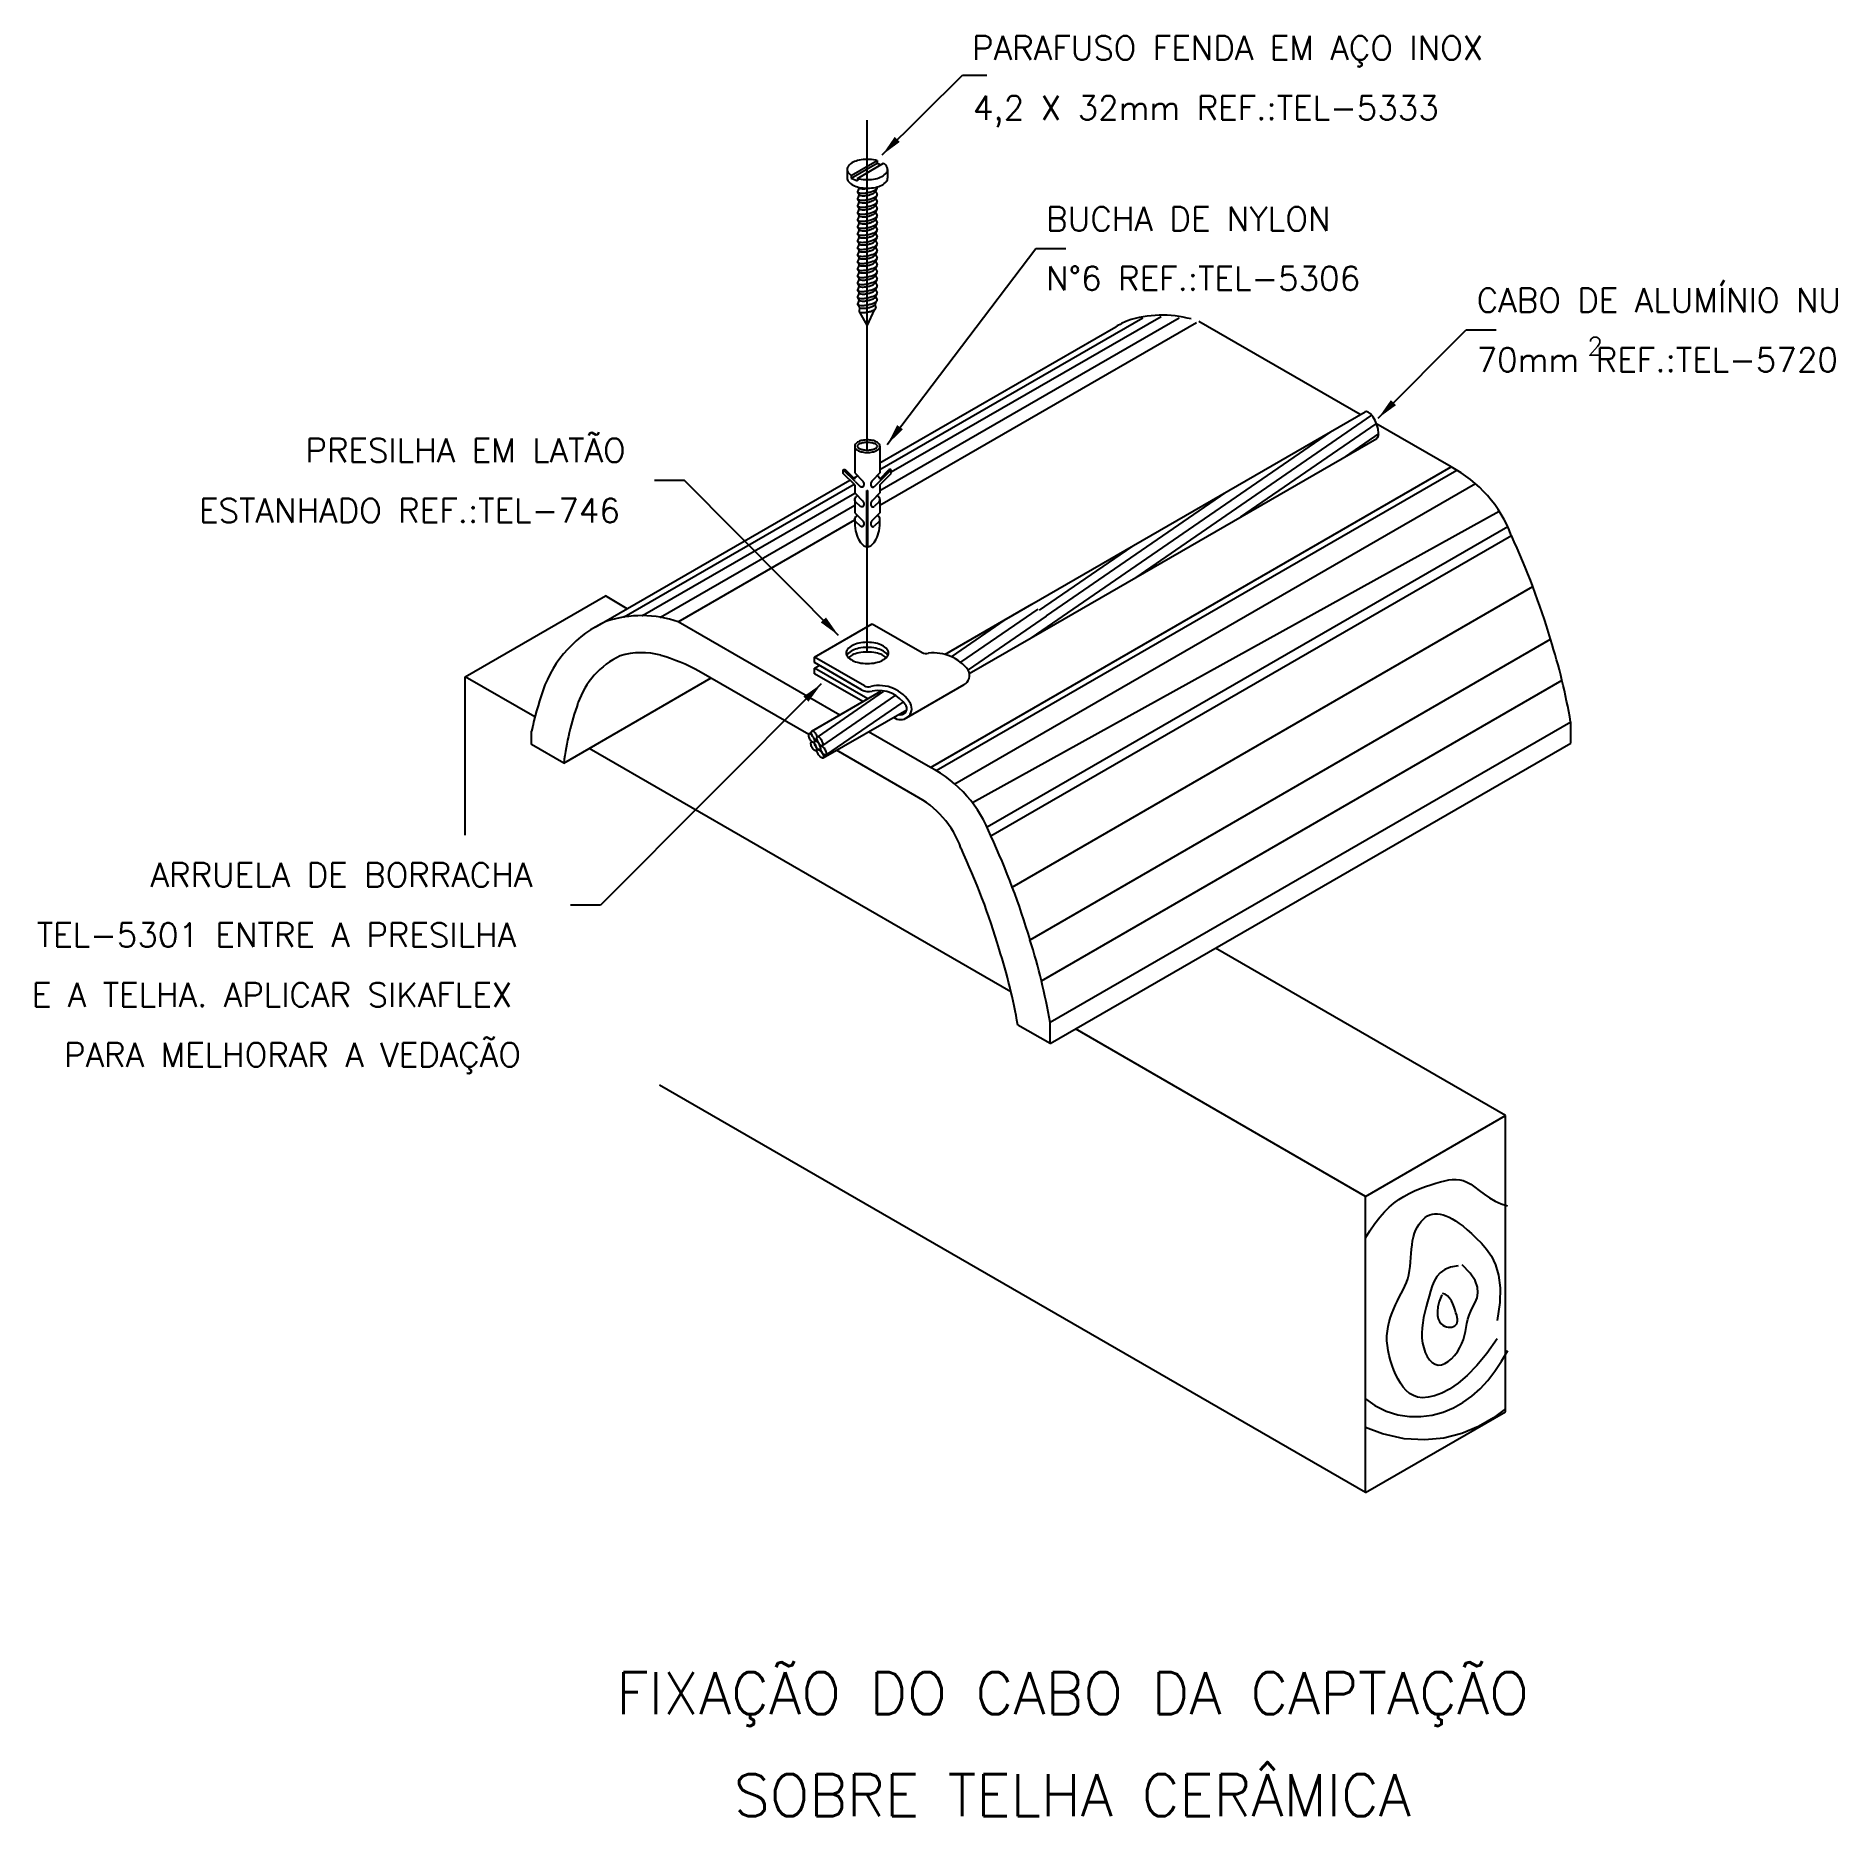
# Model space of a CAD drawing. Header units: millimetres. Extents: x -6439.3 to -6424.2, y -4785.6 to -4770.8.
import ezdxf
from ezdxf.enums import TextEntityAlignment as Align

# ---------------------------------------------------------------- set-up
doc = ezdxf.new("R2010")
doc.units = ezdxf.units.MM
doc.header["$LTSCALE"] = 10
doc.linetypes.add('DASHDOT', pattern=[1, 0.5, -0.25, 0, -0.25])
doc.layers.add('Termotécnica', color=7, linetype='Continuous')
doc.styles.add('60CL', font='romans.shx', dxfattribs={"height": 1.5})
doc.styles.add('r140', font='romans.shx')
doc.styles.add('r80', font='romans.shx')

msp = doc.modelspace()

# ---------------------------------------------------------------- texts
at = {"layer": 'Termotécnica', "color": 2, "style": 'r80'}
for s, p in [('PARAFUSO FENDA EM AÇO INOX', (-6431.466, -4770.964)), ('4,2 X 32mm REF.:TEL-5333', (-6431.46, -4771.464)), ('BUCHA DE NYLON', (-6430.848, -4772.392)), ('N%%D6 REF.:TEL-5306', (-6430.848, -4772.889)), ('CABO DE ALUMÍNIO NU', (-6427.253, -4773.072)), ('70mm REF.:TEL-5720', (-6427.253, -4773.569)), ('PRESILHA EM LATÃO', (-6437.034, -4774.326)), ('ESTANHADO REF.:TEL-746', (-6437.922, -4774.829)), ('ARRUELA DE BORRACHA', (-6438.327, -4777.873)), ('TEL-5301 ENTRE A PRESILHA', (-6439.277, -4778.375)), ('E A TELHA. APLICAR SIKAFLEX', (-6439.318, -4778.875)), ('PARA MELHORAR A VEDAÇÃO', (-6439.049, -4779.376))]:
    msp.add_text(s, height=0.2, dxfattribs=at).set_placement(p)
at = {"layer": 'Termotécnica', "color": 3, "style": '60CL'}
msp.add_text('2', height=0.15, dxfattribs=at).set_placement((-6426.328, -4773.431))
at = {"layer": 'Termotécnica', "color": 5, "style": 'r140'}
for s, p in [('FIXAÇÃO DO CABO DA CAPTAÇÃO', (-6430.628, -4784.89)), ('SOBRE TELHA CERÂMICA', (-6430.628, -4785.741))]:
    msp.add_text(s, height=0.35, dxfattribs=at).set_placement(p, align=Align.BOTTOM_CENTER)

# ---------------------------------------------------------------- linework, layer by layer
at = {"layer": 'Termotécnica', "color": 2}
for p, q in [((-6432.217, -4771.758), (-6431.548, -4771.093)), ((-6431.548, -4771.093), (-6431.343, -4771.093)), ((-6432.511, -4771.879), (-6432.511, -4771.951)), ((-6432.476, -4771.93), (-6432.259, -4771.805)), ((-6432.476, -4771.951), (-6432.259, -4771.826)), ((-6432.476, -4771.93), (-6432.476, -4771.951)), ((-6432.423, -4771.954), (-6432.206, -4771.828)), ((-6432.259, -4771.805), (-6432.259, -4771.826)), ((-6432.259, -4771.826), (-6432.227, -4771.84)), ((-6432.172, -4771.879), (-6432.172, -4771.951)), ((-6432.476, -4771.951), (-6432.423, -4771.975)), ((-6432.409, -4772.031), (-6432.424, -4772.066)), ((-6432.423, -4771.954), (-6432.423, -4771.975)), ((-6432.42, -4772.071), (-6432.409, -4772.09)), ((-6432.262, -4772.039), (-6432.274, -4772.061)), ((-6432.274, -4772.061), (-6432.259, -4772.09)), ((-6432.409, -4772.09), (-6432.424, -4772.124)), ((-6432.409, -4772.148), (-6432.424, -4772.183)), ((-6432.409, -4772.207), (-6432.424, -4772.242)), ((-6432.42, -4772.13), (-6432.409, -4772.148)), ((-6432.42, -4772.189), (-6432.409, -4772.207)), ((-6432.262, -4772.098), (-6432.274, -4772.12)), ((-6432.274, -4772.12), (-6432.259, -4772.148)), ((-6432.262, -4772.157), (-6432.274, -4772.178)), ((-6432.274, -4772.178), (-6432.259, -4772.207)), ((-6432.262, -4772.215), (-6432.274, -4772.237)), ((-6432.409, -4772.266), (-6432.424, -4772.3)), ((-6432.409, -4772.324), (-6432.424, -4772.359)), ((-6432.409, -4772.383), (-6432.424, -4772.418)), ((-6432.42, -4772.247), (-6432.409, -4772.266)), ((-6432.42, -4772.306), (-6432.409, -4772.324)), ((-6432.42, -4772.364), (-6432.409, -4772.383)), ((-6432.274, -4772.237), (-6432.259, -4772.265)), ((-6432.262, -4772.274), (-6432.274, -4772.296)), ((-6432.274, -4772.296), (-6432.259, -4772.324)), ((-6432.262, -4772.333), (-6432.274, -4772.354)), ((-6432.274, -4772.354), (-6432.259, -4772.383)), ((-6432.409, -4772.442), (-6432.424, -4772.476)), ((-6432.409, -4772.5), (-6432.424, -4772.535)), ((-6432.42, -4772.423), (-6432.409, -4772.442)), ((-6432.42, -4772.482), (-6432.409, -4772.5)), ((-6432.262, -4772.391), (-6432.274, -4772.413)), ((-6432.274, -4772.413), (-6432.259, -4772.441)), ((-6432.262, -4772.45), (-6432.274, -4772.472)), ((-6432.274, -4772.472), (-6432.259, -4772.5)), ((-6432.262, -4772.509), (-6432.274, -4772.53)), ((-6432.274, -4772.53), (-6432.259, -4772.559)), ((-6432.409, -4772.559), (-6432.424, -4772.594)), ((-6432.409, -4772.617), (-6432.424, -4772.652)), ((-6432.409, -4772.676), (-6432.424, -4772.711)), ((-6432.42, -4772.54), (-6432.409, -4772.559)), ((-6432.42, -4772.599), (-6432.409, -4772.617)), ((-6432.42, -4772.658), (-6432.409, -4772.676)), ((-6432.262, -4772.567), (-6432.274, -4772.589)), ((-6432.274, -4772.589), (-6432.259, -4772.617)), ((-6432.262, -4772.626), (-6432.274, -4772.647)), ((-6432.274, -4772.647), (-6432.259, -4772.676)), ((-6432.175, -4774.178), (-6430.935, -4772.539)), ((-6430.935, -4772.539), (-6430.685, -4772.539)), ((-6432.409, -4772.735), (-6432.424, -4772.769)), ((-6432.409, -4772.793), (-6432.424, -4772.828)), ((-6432.42, -4772.716), (-6432.409, -4772.735)), ((-6432.42, -4772.775), (-6432.409, -4772.793)), ((-6432.42, -4772.834), (-6432.409, -4772.852)), ((-6432.262, -4772.684), (-6432.274, -4772.706)), ((-6432.274, -4772.706), (-6432.259, -4772.735)), ((-6432.262, -4772.743), (-6432.274, -4772.765)), ((-6432.274, -4772.765), (-6432.259, -4772.793)), ((-6432.262, -4772.802), (-6432.274, -4772.823)), ((-6432.274, -4772.823), (-6432.259, -4772.852)), ((-6432.409, -4772.852), (-6432.424, -4772.887)), ((-6432.409, -4772.911), (-6432.424, -4772.945)), ((-6432.409, -4772.969), (-6432.424, -4773.004)), ((-6432.42, -4772.892), (-6432.409, -4772.911)), ((-6432.42, -4772.951), (-6432.409, -4772.969)), ((-6432.262, -4772.86), (-6432.274, -4772.882)), ((-6432.274, -4772.882), (-6432.259, -4772.91)), ((-6432.262, -4772.919), (-6432.274, -4772.941)), ((-6432.274, -4772.941), (-6432.259, -4772.969)), ((-6432.274, -4773.001), (-6432.264, -4772.98)), ((-6432.421, -4773.009), (-6432.409, -4773.029)), ((-6432.407, -4773.033), (-6432.411, -4773.065)), ((-6432.406, -4773.071), (-6432.342, -4773.187)), ((-6432.342, -4773.187), (-6432.279, -4773.048)), ((-6432.278, -4773.01), (-6432.27, -4773.035)), ((-6428.075, -4773.957), (-6427.34, -4773.218)), ((-6427.34, -4773.218), (-6427.09, -4773.218)), ((-6430.967, -4775.511), (-6428.183, -4773.904)), ((-6430.771, -4775.676), (-6428.088, -4774.127)), ((-6432.447, -4774.192), (-6432.447, -4774.415)), ((-6432.236, -4774.192), (-6432.236, -4774.415)), ((-6433.869, -4774.479), (-6434.119, -4774.479)), ((-6432.582, -4775.772), (-6433.869, -4774.479)), ((-6432.442, -4774.487), (-6432.542, -4774.388)), ((-6432.542, -4774.421), (-6432.542, -4774.388)), ((-6432.447, -4774.515), (-6432.542, -4774.421)), ((-6432.447, -4774.466), (-6432.523, -4774.39)), ((-6432.447, -4774.415), (-6432.381, -4774.482)), ((-6432.442, -4774.487), (-6432.398, -4774.531)), ((-6432.236, -4774.415), (-6432.302, -4774.482)), ((-6432.241, -4774.487), (-6432.285, -4774.531)), ((-6432.241, -4774.487), (-6432.142, -4774.388)), ((-6432.236, -4774.466), (-6432.161, -4774.39)), ((-6432.236, -4774.515), (-6432.142, -4774.421)), ((-6432.142, -4774.421), (-6432.142, -4774.388)), ((-6432.447, -4774.515), (-6432.447, -4774.582)), ((-6432.447, -4774.582), (-6432.379, -4774.65)), ((-6432.447, -4774.637), (-6432.447, -4774.747)), ((-6432.347, -4774.561), (-6432.336, -4774.561)), ((-6432.347, -4775.032), (-6432.347, -4774.561)), ((-6432.336, -4775.032), (-6432.336, -4774.561)), ((-6432.236, -4774.582), (-6432.304, -4774.65)), ((-6432.236, -4774.515), (-6432.236, -4774.582)), ((-6432.236, -4774.637), (-6432.236, -4774.747)), ((-6432.447, -4774.747), (-6432.379, -4774.815)), ((-6432.442, -4774.653), (-6432.398, -4774.696)), ((-6432.236, -4774.747), (-6432.304, -4774.815)), ((-6432.241, -4774.653), (-6432.285, -4774.696)), ((-6432.442, -4774.818), (-6432.398, -4774.861)), ((-6432.241, -4774.818), (-6432.285, -4774.861)), ((-6435.699, -4776.118), (-6434.529, -4775.443)), ((-6434.346, -4775.549), (-6434.529, -4775.443)), ((-6431.694, -4775.931), (-6430.967, -4775.511)), ((-6432.783, -4775.953), (-6432.3, -4775.675)), ((-6432.3, -4775.675), (-6431.884, -4775.915)), ((-6431.49, -4776.091), (-6430.771, -4775.676)), ((-6432.783, -4775.999), (-6432.783, -4775.953)), ((-6432.366, -4776.194), (-6432.783, -4775.953)), ((-6435.117, -4776.454), (-6435.699, -4776.118)), ((-6435.699, -4777.44), (-6435.699, -4776.118)), ((-6432.391, -4776.226), (-6432.783, -4775.999)), ((-6432.783, -4776.046), (-6432.743, -4776.023)), ((-6432.783, -4776.092), (-6432.783, -4776.046)), ((-6432.338, -4776.302), (-6432.783, -4776.046)), ((-6432.378, -4776.325), (-6432.783, -4776.092)), ((-6432.726, -4776.178), (-6434.571, -4778.025)), ((-6432.804, -4776.572), (-6432.228, -4776.239)), ((-6431.535, -4776.186), (-6432.017, -4776.464)), ((-6432.71, -4776.796), (-6432.013, -4776.393)), ((-6432.826, -4776.593), (-6432.808, -4776.582)), ((-6431.142, -4778.749), (-6434.663, -4776.716)), ((-6432.787, -4776.667), (-6432.782, -4776.664)), ((-6432.777, -4776.654), (-6432.76, -4776.644)), ((-6432.769, -4776.736), (-6432.762, -4776.732)), ((-6432.752, -4776.727), (-6432.751, -4776.726)), ((-6432.738, -4776.728), (-6432.73, -4776.724)), ((-6432.734, -4776.716), (-6432.732, -4776.715)), ((-6432.728, -4776.699), (-6432.719, -4776.693)), ((-6434.571, -4778.025), (-6434.821, -4778.025)), ((-6427.012, -4779.784), (-6429.433, -4778.385)), ((-6428.181, -4780.459), (-6430.602, -4779.06)), ((-6428.181, -4782.934), (-6434.076, -4779.53)), ((-6428.181, -4780.459), (-6427.012, -4779.784)), ((-6427.012, -4782.259), (-6427.012, -4779.784)), ((-6428.181, -4782.934), (-6428.181, -4780.459)), ((-6428.181, -4782.934), (-6427.012, -4782.259))]:
    msp.add_line(p, q, dxfattribs=at)
at = {"layer": 'Termotécnica', "color": 1, "linetype": 'DASHDOT'}
for p, q in [((-6432.342, -4774.224), (-6432.342, -4771.468)), ((-6432.342, -4775.919), (-6432.342, -4775.033))]:
    msp.add_line(p, q, dxfattribs=at)
at = {"layer": 'Termotécnica', "color": 1}
for p, q in [((-6432.236, -4774.386), (-6430.04, -4773.118)), ((-6432.236, -4774.562), (-6429.738, -4773.12)), ((-6432.142, -4774.407), (-6429.889, -4773.107)), ((-6432.236, -4774.685), (-6429.592, -4773.158)), ((-6428.13, -4773.932), (-6430.099, -4775.288)), ((-6428.094, -4774.005), (-6429.224, -4774.783)), ((-6428.477, -4774.074), (-6430.973, -4775.793)), ((-6428.071, -4774.086), (-6428.349, -4774.278)), ((-6431.814, -4776.875), (-6427.467, -4774.365)), ((-6431.767, -4776.901), (-6427.42, -4774.392)), ((-6434.371, -4775.618), (-6432.452, -4774.51)), ((-6434.219, -4775.607), (-6432.446, -4774.583)), ((-6431.611, -4777.013), (-6427.264, -4774.504)), ((-6429.351, -4774.578), (-6430.849, -4775.61)), ((-6434.068, -4775.62), (-6432.447, -4774.684)), ((-6431.464, -4777.169), (-6427.064, -4774.735)), ((-6433.922, -4775.658), (-6432.447, -4774.807)), ((-6431.342, -4777.373), (-6426.994, -4774.863)), ((-6431.311, -4777.447), (-6426.963, -4774.937)), ((-6430.136, -4775.031), (-6430.906, -4775.562)), ((-6431.131, -4777.875), (-6426.784, -4775.365)), ((-6431.193, -4775.641), (-6431.641, -4775.95)), ((-6430.918, -4775.552), (-6431.564, -4775.997)), ((-6430.848, -4775.612), (-6431.5, -4776.061)), ((-6430.983, -4778.315), (-6426.636, -4775.805)), ((-6432.208, -4776.242), (-6432.753, -4776.618)), ((-6432.115, -4776.277), (-6432.717, -4776.691)), ((-6430.888, -4778.657), (-6426.54, -4776.147)), ((-6432.046, -4776.329), (-6432.69, -4776.773)), ((-6430.815, -4779.005), (-6426.468, -4776.495))]:
    msp.add_line(p, q, dxfattribs=at)
at = {"layer": 'Termotécnica', "color": 3}
for p, q in [((-6432.236, -4774.33), (-6430.267, -4773.193)), ((-6428.225, -4773.928), (-6429.574, -4773.149)), ((-6427.467, -4774.365), (-6428.094, -4774.003)), ((-6434.614, -4775.703), (-6432.487, -4774.475)), ((-6432.455, -4774.457), (-6432.424, -4774.439)), ((-6432.572, -4776.438), (-6433.922, -4775.658)), ((-6434.876, -4776.839), (-6433.646, -4776.128)), ((-6432.83, -4776.599), (-6433.748, -4776.07)), ((-6435.145, -4776.683), (-6435.145, -4776.572)), ((-6431.814, -4776.875), (-6432.331, -4776.577)), ((-6426.468, -4776.673), (-6426.468, -4776.495)), ((-6434.876, -4776.839), (-6435.145, -4776.683)), ((-6431.944, -4777.111), (-6432.6, -4776.732)), ((-6430.815, -4779.183), (-6426.468, -4776.673)), ((-6430.815, -4779.183), (-6431.084, -4779.028)), ((-6430.815, -4779.183), (-6430.815, -4779.005))]:
    msp.add_line(p, q, dxfattribs=at)
at = {"layer": 'Termotécnica', "color": 2}
for points in [[(-6432.259, -4771.805, 0.016409), (-6432.273, -4771.802, 0.051099), (-6432.341, -4771.795, 0.051099), (-6432.41, -4771.802, 0.064948), (-6432.461, -4771.819, 0.104203), (-6432.5, -4771.851, 0.174705), (-6432.511, -4771.879, 0.174705), (-6432.5, -4771.908, 0.06738), (-6432.476, -4771.93, 0.064948)], [(-6432.423, -4771.954, 0.016409), (-6432.41, -4771.957, 0.051099), (-6432.341, -4771.964, 0.051099), (-6432.273, -4771.957, 0.064948), (-6432.221, -4771.939, 0.104203), (-6432.182, -4771.908, 0.174705), (-6432.172, -4771.879, 0.174705)], [(-6432.172, -4771.879, 0.174705), (-6432.182, -4771.851, 0.06738), (-6432.206, -4771.828, 0.064948)], [(-6432.511, -4771.951, 0.174705), (-6432.5, -4771.98, 0.104203), (-6432.461, -4772.011, 0.064948), (-6432.41, -4772.029, 0.051099), (-6432.341, -4772.036, 0.051099), (-6432.273, -4772.029, 0.064948), (-6432.221, -4772.011, 0.104203), (-6432.182, -4771.98, 0.174705), (-6432.172, -4771.951, 0.174705)], [(-6432.447, -4774.466, -0.122515), (-6432.441, -4774.453, -0.074458), (-6432.424, -4774.438, -0.064948)], [(-6432.236, -4774.466, 0.122515), (-6432.242, -4774.453, 0.074458), (-6432.259, -4774.438, 0.064948)], [(-6432.447, -4774.637, -0.174705), (-6432.441, -4774.619, -0.074458), (-6432.424, -4774.604, -0.064948)], [(-6432.441, -4774.655, -0.174705), (-6432.447, -4774.637, -0.174705)], [(-6432.236, -4774.637, 0.174705), (-6432.242, -4774.619, 0.074458), (-6432.259, -4774.604, 0.064948)], [(-6432.242, -4774.655, 0.174705), (-6432.236, -4774.637, 0.174705)], [(-6432.447, -4774.802, -0.174705), (-6432.441, -4774.784, -0.074458), (-6432.424, -4774.769, -0.064948)], [(-6432.442, -4774.653, -0.021127), (-6432.443, -4774.651, -0.170198)], [(-6432.236, -4774.802, 0.174705), (-6432.242, -4774.784, 0.074458), (-6432.259, -4774.769, 0.064948)], [(-6432.241, -4774.653, 0.021127), (-6432.24, -4774.651, 0.170198)], [(-6432.447, -4774.799, 0.005298), (-6432.447, -4774.809, 0.048405), (-6432.439, -4774.899, 0.062165), (-6432.416, -4774.967, 0.102796), (-6432.377, -4775.019, 0.153617), (-6432.347, -4775.032, 0.181773)], [(-6432.443, -4774.817, -0.138405), (-6432.447, -4774.802, -0.174705)], [(-6432.442, -4774.818, -0.021127), (-6432.443, -4774.817, -0.170198)], [(-6432.336, -4775.032, 0.153617), (-6432.306, -4775.019, 0.102796), (-6432.267, -4774.967, 0.062165), (-6432.244, -4774.899, 0.048405), (-6432.236, -4774.809, 0.005298), (-6432.236, -4774.799, 0.062165)], [(-6432.242, -4774.82, 0.174705), (-6432.236, -4774.802, 0.174705)], [(-6432.241, -4774.818, 0.021127), (-6432.24, -4774.817, 0.170198)], [(-6432.17, -4775.94, 0.056274), (-6432.176, -4775.931, 0.104203), (-6432.217, -4775.898, 0.064948), (-6432.27, -4775.88, 0.051099), (-6432.342, -4775.873, 0.051099), (-6432.413, -4775.88, 0.064948), (-6432.466, -4775.898, 0.104203), (-6432.507, -4775.931, 0.056274), (-6432.513, -4775.94, 0.174705)], [(-6432.185, -4775.959, 0.076612), (-6432.217, -4775.936, 0.064948), (-6432.27, -4775.918, 0.051099), (-6432.342, -4775.911, 0.051099), (-6432.413, -4775.918, 0.064948), (-6432.466, -4775.936, 0.076612), (-6432.498, -4775.959, 0.056274)], [(-6432.788, -4776.668, -0.207457), (-6432.794, -4776.668, -0.095933), (-6432.804, -4776.662, -0.052726), (-6432.812, -4776.652, -0.039847), (-6432.822, -4776.638, -0.039847), (-6432.828, -4776.622, -0.052726), (-6432.831, -4776.609, -0.095933), (-6432.83, -4776.598, -0.207457), (-6432.826, -4776.593, -0.207457), (-6432.821, -4776.593, -0.095933), (-6432.811, -4776.599, -0.052726), (-6432.802, -4776.608, -0.001764), (-6432.801, -4776.609, -0.039847)], [(-6432.765, -4776.645, -0.207457), (-6432.77, -4776.646, -0.095933), (-6432.78, -4776.64, -0.052726), (-6432.789, -4776.63, -0.039847), (-6432.798, -4776.616, -0.039847), (-6432.805, -4776.6, -0.052726), (-6432.808, -4776.587, -0.095933), (-6432.807, -4776.575, -0.207457), (-6432.803, -4776.571, -0.207457), (-6432.797, -4776.57, -0.095933), (-6432.787, -4776.576, -0.052726), (-6432.778, -4776.586, -0.039847), (-6432.769, -4776.601, -0.039847), (-6432.763, -4776.616, -0.027092), (-6432.761, -4776.623, -0.095933)], [(-6432.769, -4776.736, -0.207457), (-6432.775, -4776.737, -0.095933), (-6432.785, -4776.731, -0.052726), (-6432.794, -4776.721, -0.039847), (-6432.803, -4776.707, -0.039847), (-6432.81, -4776.691, -0.052726), (-6432.812, -4776.678, -0.095933), (-6432.811, -4776.667, -0.207457), (-6432.808, -4776.662, -0.130458), (-6432.804, -4776.661, -0.095933)], [(-6432.791, -4776.668, -0.049151), (-6432.783, -4776.677, -0.039847), (-6432.774, -4776.692, -0.039847), (-6432.768, -4776.708, -0.052726), (-6432.765, -4776.72, -0.095933), (-6432.766, -4776.732, -0.207457), (-6432.769, -4776.736, -0.207457)], [(-6432.79, -4776.629, -0.023019), (-6432.786, -4776.639, -0.052726), (-6432.783, -4776.651, -0.095933), (-6432.784, -4776.663, -0.207457), (-6432.788, -4776.668, -0.207457)], [(-6432.761, -4776.641, -0.1939), (-6432.765, -4776.645, -0.207457)]]:
    msp.add_lwpolyline(points, format="xyb", dxfattribs=at)
at = {"layer": 'Termotécnica', "color": 1}
for points in [[(-6432.424, -4772.066, 0.24548), (-6432.419, -4772.072, 0.082009), (-6432.396, -4772.077, 0.04047), (-6432.371, -4772.077, 0.029714), (-6432.337, -4772.072, 0.029714), (-6432.303, -4772.063, 0.04047), (-6432.28, -4772.053, 0.082009), (-6432.262, -4772.039, 0.24548), (-6432.259, -4772.031, 0.24548)], [(-6432.409, -4772.031, 0.24548), (-6432.405, -4772.036, 0.082009), (-6432.386, -4772.041, 0.04047), (-6432.365, -4772.04, 0.029714), (-6432.337, -4772.036, 0.000336), (-6432.337, -4772.036, 0.04047)], [(-6432.409, -4772.09, 0.24548), (-6432.405, -4772.095, 0.082009), (-6432.386, -4772.099, 0.04047), (-6432.365, -4772.099, 0.029714), (-6432.337, -4772.095, 0.029714), (-6432.31, -4772.087, 0.04047), (-6432.291, -4772.079, 0.082009), (-6432.276, -4772.068, 0.24548), (-6432.274, -4772.061, 0.24548)], [(-6432.424, -4772.124, 0.24548), (-6432.419, -4772.131, 0.082009), (-6432.396, -4772.136, 0.04047), (-6432.371, -4772.136, 0.029714), (-6432.337, -4772.131, 0.029714), (-6432.303, -4772.122, 0.04047), (-6432.28, -4772.111, 0.082009), (-6432.262, -4772.097, 0.24548), (-6432.259, -4772.09, 0.24548)], [(-6432.424, -4772.183, 0.24548), (-6432.419, -4772.189, 0.082009), (-6432.396, -4772.195, 0.04047), (-6432.371, -4772.195, 0.029714), (-6432.337, -4772.189, 0.029714), (-6432.303, -4772.18, 0.04047), (-6432.28, -4772.17, 0.082009), (-6432.262, -4772.156, 0.24548), (-6432.259, -4772.148, 0.24548)], [(-6432.424, -4772.242, 0.24548), (-6432.419, -4772.248, 0.082009), (-6432.396, -4772.253, 0.04047), (-6432.371, -4772.253, 0.029714), (-6432.337, -4772.248, 0.029714), (-6432.303, -4772.239, 0.04047), (-6432.28, -4772.229, 0.082009), (-6432.262, -4772.215, 0.24548), (-6432.259, -4772.207, 0.24548)], [(-6432.409, -4772.148, 0.24548), (-6432.405, -4772.153, 0.082009), (-6432.386, -4772.158, 0.04047), (-6432.365, -4772.158, 0.029714), (-6432.337, -4772.153, 0.029714), (-6432.31, -4772.146, 0.04047), (-6432.291, -4772.138, 0.082009), (-6432.276, -4772.126, 0.24548), (-6432.274, -4772.12, 0.24548)], [(-6432.409, -4772.207, 0.24548), (-6432.405, -4772.212, 0.082009), (-6432.386, -4772.217, 0.04047), (-6432.365, -4772.216, 0.029714), (-6432.337, -4772.212, 0.029714), (-6432.31, -4772.205, 0.04047), (-6432.291, -4772.196, 0.082009), (-6432.276, -4772.185, 0.24548), (-6432.274, -4772.178, 0.24548)], [(-6432.424, -4772.3, 0.24548), (-6432.419, -4772.307, 0.082009), (-6432.396, -4772.312, 0.04047), (-6432.371, -4772.312, 0.029714), (-6432.337, -4772.307, 0.029714), (-6432.303, -4772.297, 0.04047), (-6432.28, -4772.287, 0.082009), (-6432.262, -4772.273, 0.24548), (-6432.259, -4772.265, 0.24548)], [(-6432.424, -4772.359, 0.24548), (-6432.419, -4772.365, 0.082009), (-6432.396, -4772.371, 0.04047), (-6432.371, -4772.37, 0.029714), (-6432.337, -4772.365, 0.029714), (-6432.303, -4772.356, 0.04047), (-6432.28, -4772.346, 0.082009), (-6432.262, -4772.332, 0.24548), (-6432.259, -4772.324, 0.24548)], [(-6432.424, -4772.418, 0.24548), (-6432.419, -4772.424, 0.082009), (-6432.396, -4772.429, 0.04047), (-6432.371, -4772.429, 0.029714), (-6432.337, -4772.424, 0.029714), (-6432.303, -4772.415, 0.04047), (-6432.28, -4772.405, 0.082009), (-6432.262, -4772.391, 0.24548), (-6432.259, -4772.383, 0.24548)], [(-6432.409, -4772.266, 0.24548), (-6432.405, -4772.271, 0.082009), (-6432.386, -4772.275, 0.04047), (-6432.365, -4772.275, 0.029714), (-6432.337, -4772.271, 0.029714), (-6432.31, -4772.263, 0.04047), (-6432.291, -4772.255, 0.082009), (-6432.276, -4772.243, 0.24548), (-6432.274, -4772.237, 0.24548)], [(-6432.409, -4772.324, 0.24548), (-6432.405, -4772.329, 0.082009), (-6432.386, -4772.334, 0.04047), (-6432.365, -4772.334, 0.029714), (-6432.337, -4772.329, 0.029714), (-6432.31, -4772.322, 0.04047), (-6432.291, -4772.314, 0.082009), (-6432.276, -4772.302, 0.24548), (-6432.274, -4772.296, 0.24548)], [(-6432.409, -4772.383, 0.24548), (-6432.405, -4772.388, 0.082009), (-6432.386, -4772.392, 0.04047), (-6432.365, -4772.392, 0.029714), (-6432.337, -4772.388, 0.029714), (-6432.31, -4772.38, 0.04047), (-6432.291, -4772.372, 0.082009), (-6432.276, -4772.361, 0.24548), (-6432.274, -4772.354, 0.24548)], [(-6432.424, -4772.476, 0.24548), (-6432.419, -4772.483, 0.082009), (-6432.396, -4772.488, 0.04047), (-6432.371, -4772.488, 0.029714), (-6432.337, -4772.483, 0.029714), (-6432.303, -4772.473, 0.04047), (-6432.28, -4772.463, 0.082009), (-6432.262, -4772.449, 0.24548), (-6432.259, -4772.441, 0.24548)], [(-6432.424, -4772.535, 0.24548), (-6432.419, -4772.541, 0.082009), (-6432.396, -4772.547, 0.04047), (-6432.371, -4772.546, 0.029714), (-6432.337, -4772.541, 0.029714), (-6432.303, -4772.532, 0.04047), (-6432.28, -4772.522, 0.082009), (-6432.262, -4772.508, 0.24548), (-6432.259, -4772.5, 0.24548)], [(-6432.409, -4772.442, 0.24548), (-6432.405, -4772.447, 0.082009), (-6432.386, -4772.451, 0.04047), (-6432.365, -4772.451, 0.029714), (-6432.337, -4772.447, 0.029714), (-6432.31, -4772.439, 0.04047), (-6432.291, -4772.431, 0.082009), (-6432.276, -4772.419, 0.24548), (-6432.274, -4772.413, 0.24548)], [(-6432.409, -4772.5, 0.24548), (-6432.405, -4772.505, 0.082009), (-6432.386, -4772.51, 0.04047), (-6432.365, -4772.51, 0.029714), (-6432.337, -4772.505, 0.029714), (-6432.31, -4772.498, 0.04047), (-6432.291, -4772.489, 0.082009), (-6432.276, -4772.478, 0.24548), (-6432.274, -4772.472, 0.24548)], [(-6432.409, -4772.559, 0.24548), (-6432.405, -4772.564, 0.082009), (-6432.386, -4772.568, 0.04047), (-6432.365, -4772.568, 0.029714), (-6432.337, -4772.564, 0.029714), (-6432.31, -4772.556, 0.04047), (-6432.291, -4772.548, 0.082009), (-6432.276, -4772.537, 0.24548), (-6432.274, -4772.53, 0.24548)], [(-6432.424, -4772.594, 0.24548), (-6432.419, -4772.6, 0.082009), (-6432.396, -4772.605, 0.04047), (-6432.371, -4772.605, 0.029714), (-6432.337, -4772.6, 0.029714), (-6432.303, -4772.591, 0.04047), (-6432.28, -4772.581, 0.082009), (-6432.262, -4772.566, 0.24548), (-6432.259, -4772.559, 0.24548)], [(-6432.424, -4772.652, 0.24548), (-6432.419, -4772.658, 0.082009), (-6432.396, -4772.664, 0.04047), (-6432.371, -4772.664, 0.029714), (-6432.337, -4772.658, 0.029714), (-6432.303, -4772.649, 0.04047), (-6432.28, -4772.639, 0.082009), (-6432.262, -4772.625, 0.24548), (-6432.259, -4772.617, 0.24548)], [(-6432.424, -4772.711, 0.24548), (-6432.419, -4772.717, 0.082009), (-6432.396, -4772.723, 0.04047), (-6432.371, -4772.722, 0.029714), (-6432.337, -4772.717, 0.029714), (-6432.303, -4772.708, 0.04047), (-6432.28, -4772.698, 0.082009), (-6432.262, -4772.684, 0.24548), (-6432.259, -4772.676, 0.24548)], [(-6432.409, -4772.617, 0.24548), (-6432.405, -4772.623, 0.082009), (-6432.386, -4772.627, 0.04047), (-6432.365, -4772.627, 0.029714), (-6432.337, -4772.623, 0.029714), (-6432.31, -4772.615, 0.04047), (-6432.291, -4772.607, 0.082009), (-6432.276, -4772.595, 0.24548), (-6432.274, -4772.589, 0.24548)], [(-6432.409, -4772.676, 0.24548), (-6432.405, -4772.681, 0.082009), (-6432.386, -4772.686, 0.04047), (-6432.365, -4772.685, 0.029714), (-6432.337, -4772.681, 0.029714), (-6432.31, -4772.674, 0.04047), (-6432.291, -4772.665, 0.082009), (-6432.276, -4772.654, 0.24548), (-6432.274, -4772.647, 0.24548)], [(-6432.424, -4772.769, 0.24548), (-6432.419, -4772.776, 0.082009), (-6432.396, -4772.781, 0.04047), (-6432.371, -4772.781, 0.029714), (-6432.337, -4772.776, 0.029714), (-6432.303, -4772.767, 0.04047), (-6432.28, -4772.756, 0.082009), (-6432.262, -4772.742, 0.24548), (-6432.259, -4772.735, 0.24548)], [(-6432.424, -4772.828, 0.24548), (-6432.419, -4772.834, 0.082009), (-6432.396, -4772.84, 0.04047), (-6432.371, -4772.84, 0.029714), (-6432.337, -4772.834, 0.029714), (-6432.303, -4772.825, 0.04047), (-6432.28, -4772.815, 0.082009), (-6432.262, -4772.801, 0.24548), (-6432.259, -4772.793, 0.24548)], [(-6432.409, -4772.735, 0.24548), (-6432.405, -4772.74, 0.082009), (-6432.386, -4772.744, 0.04047), (-6432.365, -4772.744, 0.029714), (-6432.337, -4772.74, 0.029714), (-6432.31, -4772.732, 0.04047), (-6432.291, -4772.724, 0.082009), (-6432.276, -4772.713, 0.24548), (-6432.274, -4772.706, 0.24548)], [(-6432.409, -4772.793, 0.24548), (-6432.405, -4772.798, 0.082009), (-6432.386, -4772.803, 0.04047), (-6432.365, -4772.803, 0.029714), (-6432.337, -4772.798, 0.029714), (-6432.31, -4772.791, 0.04047), (-6432.291, -4772.783, 0.082009), (-6432.276, -4772.771, 0.24548), (-6432.274, -4772.765, 0.24548)], [(-6432.409, -4772.852, 0.24548), (-6432.405, -4772.857, 0.082009), (-6432.386, -4772.862, 0.04047), (-6432.365, -4772.861, 0.029714), (-6432.337, -4772.857, 0.029714), (-6432.31, -4772.85, 0.04047), (-6432.291, -4772.841, 0.082009), (-6432.276, -4772.83, 0.24548), (-6432.274, -4772.823, 0.24548)], [(-6432.424, -4772.887, 0.24548), (-6432.419, -4772.893, 0.082009), (-6432.396, -4772.898, 0.04047), (-6432.371, -4772.898, 0.029714), (-6432.337, -4772.893, 0.029714), (-6432.303, -4772.884, 0.04047), (-6432.28, -4772.874, 0.082009), (-6432.262, -4772.86, 0.24548), (-6432.259, -4772.852, 0.24548)], [(-6432.424, -4772.945, 0.24548), (-6432.419, -4772.952, 0.082009), (-6432.396, -4772.957, 0.04047), (-6432.371, -4772.957, 0.029714), (-6432.337, -4772.952, 0.029714), (-6432.303, -4772.942, 0.04047), (-6432.28, -4772.932, 0.082009), (-6432.262, -4772.918, 0.24548), (-6432.259, -4772.91, 0.24548)], [(-6432.424, -4773.004, 0.24548), (-6432.419, -4773.01, 0.082009), (-6432.396, -4773.016, 0.04047), (-6432.371, -4773.015, 0.029714), (-6432.337, -4773.01, 0.029714), (-6432.303, -4773.001, 0.04047), (-6432.28, -4772.991, 0.082009), (-6432.262, -4772.977, 0.24548), (-6432.259, -4772.969, 0.24548)], [(-6432.409, -4772.911, 0.24548), (-6432.405, -4772.916, 0.082009), (-6432.386, -4772.92, 0.04047), (-6432.365, -4772.92, 0.029714), (-6432.337, -4772.916, 0.029714), (-6432.31, -4772.908, 0.04047), (-6432.291, -4772.9, 0.082009), (-6432.276, -4772.888, 0.24548), (-6432.274, -4772.882, 0.24548)], [(-6432.409, -4772.969, 0.24548), (-6432.405, -4772.974, 0.082009), (-6432.386, -4772.979, 0.04047), (-6432.365, -4772.979, 0.029714), (-6432.337, -4772.974, 0.029714), (-6432.31, -4772.967, 0.04047), (-6432.291, -4772.959, 0.082009), (-6432.276, -4772.947, 0.24548), (-6432.274, -4772.941, 0.24548)], [(-6432.411, -4773.065, 0.24548), (-6432.407, -4773.071, 0.082009), (-6432.388, -4773.075, 0.04047), (-6432.366, -4773.075, 0.029714), (-6432.337, -4773.07, 0.029714), (-6432.308, -4773.063, 0.04047), (-6432.288, -4773.054, 0.082009), (-6432.272, -4773.042, 0.24548), (-6432.27, -4773.035, 0.24548)], [(-6432.409, -4773.029, 0.24548), (-6432.405, -4773.035, 0.082009), (-6432.386, -4773.039, 0.04047), (-6432.365, -4773.039, 0.029714), (-6432.337, -4773.035, 0.029714), (-6432.31, -4773.027, 0.04047), (-6432.291, -4773.019, 0.082009), (-6432.276, -4773.007, 0.24548), (-6432.274, -4773.001, 0.24548)]]:
    msp.add_lwpolyline(points, format="xyb", dxfattribs=at)
at = {"layer": 'Termotécnica', "color": 2}
for points in [[(-6432.236, -4774.192, 0.174705), (-6432.242, -4774.174, 0.104203), (-6432.267, -4774.154, 0.064948), (-6432.299, -4774.143, 0.051099), (-6432.342, -4774.139, 0.051099), (-6432.384, -4774.143, 0.064948), (-6432.416, -4774.154, 0.104203), (-6432.441, -4774.174, 0.174705), (-6432.447, -4774.192, 0.174705), (-6432.441, -4774.21, 0.104203), (-6432.416, -4774.229, 0.064948), (-6432.384, -4774.24, 0.051099), (-6432.342, -4774.245, 0.051099), (-6432.299, -4774.24, 0.064948), (-6432.267, -4774.229, 0.104203), (-6432.242, -4774.21, 0.174705)], [(-6432.257, -4774.192, 0.174705), (-6432.258, -4774.187, 0.104203), (-6432.276, -4774.173, 0.064948), (-6432.303, -4774.164, 0.051099), (-6432.342, -4774.16, 0.051099), (-6432.38, -4774.164, 0.064948), (-6432.407, -4774.173, 0.104203), (-6432.425, -4774.187, 0.174705), (-6432.426, -4774.192, 0.174705), (-6432.425, -4774.196, 0.104203), (-6432.407, -4774.21, 0.064948), (-6432.38, -4774.22, 0.051099), (-6432.342, -4774.224, 0.051099), (-6432.303, -4774.22, 0.064948), (-6432.276, -4774.21, 0.104203), (-6432.258, -4774.196, 0.174705)], [(-6432.165, -4775.919, 0.174705), (-6432.176, -4775.889, 0.104203), (-6432.217, -4775.856, 0.064948), (-6432.27, -4775.838, 0.051099), (-6432.342, -4775.83, 0.051099), (-6432.413, -4775.838, 0.064948), (-6432.466, -4775.856, 0.104203), (-6432.507, -4775.889, 0.174705), (-6432.518, -4775.919, 0.174705), (-6432.507, -4775.949, 0.104203), (-6432.466, -4775.981, 0.064948), (-6432.413, -4776, 0.051099), (-6432.342, -4776.007, 0.051099), (-6432.27, -4776, 0.064948), (-6432.217, -4775.981, 0.104203), (-6432.176, -4775.949, 0.174705)], [(-6432.739, -4776.728, -0.207457), (-6432.744, -4776.729, -0.095933), (-6432.754, -4776.723, -0.052726), (-6432.763, -4776.713, -0.039847), (-6432.772, -4776.699, -0.039847), (-6432.779, -4776.683, -0.052726), (-6432.782, -4776.67, -0.095933), (-6432.781, -4776.658, -0.207457), (-6432.777, -4776.654, -0.207457), (-6432.772, -4776.654, -0.095933), (-6432.761, -4776.66, -0.052726), (-6432.753, -4776.669, -0.039847), (-6432.743, -4776.684, -0.039847), (-6432.737, -4776.7, -0.052726), (-6432.734, -4776.712, -0.095933), (-6432.735, -4776.724, -0.207457)], [(-6432.719, -4776.693, -0.207457), (-6432.725, -4776.694, -0.095933), (-6432.735, -4776.688, -0.052726), (-6432.744, -4776.678, -0.039847), (-6432.753, -4776.663, -0.039847), (-6432.759, -4776.648, -0.052726), (-6432.762, -4776.635, -0.095933), (-6432.761, -4776.623, -0.207457), (-6432.758, -4776.619, -0.207457), (-6432.752, -4776.618, -0.095933), (-6432.742, -4776.624, -0.052726), (-6432.733, -4776.634, -0.039847), (-6432.724, -4776.649, -0.039847), (-6432.717, -4776.664, -0.052726), (-6432.714, -4776.677, -0.095933), (-6432.715, -4776.689, -0.207457)], [(-6432.71, -4776.796, -0.207457), (-6432.715, -4776.797, -0.095933), (-6432.726, -4776.792, -0.052726), (-6432.736, -4776.784, -0.039847), (-6432.748, -4776.771, -0.039847), (-6432.756, -4776.756, -0.052726), (-6432.761, -4776.744, -0.095933), (-6432.762, -4776.733, -0.207457), (-6432.759, -4776.728, -0.207457), (-6432.753, -4776.726, -0.095933), (-6432.742, -4776.731, -0.052726), (-6432.732, -4776.739, -0.039847), (-6432.721, -4776.752, -0.039847), (-6432.712, -4776.767, -0.052726), (-6432.708, -4776.779, -0.095933), (-6432.707, -4776.791, -0.207457)], [(-6432.689, -4776.772, -0.207457), (-6432.695, -4776.773, -0.095933), (-6432.705, -4776.767, -0.052726), (-6432.714, -4776.757, -0.039847), (-6432.723, -4776.743, -0.039847), (-6432.729, -4776.727, -0.052726), (-6432.732, -4776.714, -0.095933), (-6432.731, -4776.702, -0.207457), (-6432.728, -4776.698, -0.207457), (-6432.722, -4776.698, -0.095933), (-6432.712, -4776.704, -0.052726), (-6432.703, -4776.713, -0.039847), (-6432.694, -4776.728, -0.039847), (-6432.687, -4776.744, -0.052726), (-6432.685, -4776.756, -0.095933), (-6432.686, -4776.768, -0.207457)]]:
    msp.add_lwpolyline(points, format="xyb", close=True, dxfattribs=at)
for points in [[(-6432.542, -4774.388), (-6432.537, -4774.386), (-6432.529, -4774.387), (-6432.523, -4774.39)], [(-6432.381, -4774.482), (-6432.379, -4774.484), (-6432.378, -4774.486), (-6432.377, -4774.488), (-6432.376, -4774.489), (-6432.376, -4774.49), (-6432.375, -4774.492), (-6432.374, -4774.493), (-6432.374, -4774.494), (-6432.374, -4774.495), (-6432.373, -4774.496), (-6432.373, -4774.497), (-6432.373, -4774.498), (-6432.372, -4774.498), (-6432.372, -4774.499), (-6432.372, -4774.5), (-6432.372, -4774.501), (-6432.372, -4774.502), (-6432.372, -4774.502), (-6432.371, -4774.503), (-6432.371, -4774.504), (-6432.371, -4774.505), (-6432.371, -4774.506), (-6432.371, -4774.507), (-6432.371, -4774.508), (-6432.371, -4774.509), (-6432.371, -4774.51), (-6432.371, -4774.511), (-6432.372, -4774.512), (-6432.372, -4774.513), (-6432.372, -4774.514), (-6432.372, -4774.515), (-6432.372, -4774.516), (-6432.372, -4774.517), (-6432.372, -4774.518), (-6432.373, -4774.519), (-6432.373, -4774.52), (-6432.373, -4774.521), (-6432.373, -4774.522), (-6432.373, -4774.523), (-6432.374, -4774.523), (-6432.374, -4774.524), (-6432.374, -4774.525), (-6432.374, -4774.526), (-6432.375, -4774.526), (-6432.375, -4774.527), (-6432.375, -4774.528), (-6432.376, -4774.528), (-6432.376, -4774.529), (-6432.377, -4774.529), (-6432.377, -4774.53), (-6432.378, -4774.53), (-6432.378, -4774.531), (-6432.379, -4774.531), (-6432.379, -4774.531), (-6432.38, -4774.532), (-6432.38, -4774.532), (-6432.381, -4774.532), (-6432.381, -4774.532), (-6432.382, -4774.533), (-6432.382, -4774.533), (-6432.383, -4774.533), (-6432.384, -4774.533), (-6432.385, -4774.533), (-6432.386, -4774.533), (-6432.387, -4774.533), (-6432.388, -4774.533), (-6432.389, -4774.533), (-6432.39, -4774.533), (-6432.392, -4774.533), (-6432.394, -4774.532), (-6432.396, -4774.532), (-6432.398, -4774.531)], [(-6432.302, -4774.482), (-6432.304, -4774.484), (-6432.305, -4774.486), (-6432.306, -4774.488), (-6432.307, -4774.489), (-6432.308, -4774.49), (-6432.308, -4774.492), (-6432.309, -4774.493), (-6432.309, -4774.494), (-6432.31, -4774.495), (-6432.31, -4774.496), (-6432.31, -4774.497), (-6432.31, -4774.498), (-6432.311, -4774.498), (-6432.311, -4774.499), (-6432.311, -4774.5), (-6432.311, -4774.501), (-6432.311, -4774.502), (-6432.312, -4774.502), (-6432.312, -4774.503), (-6432.312, -4774.504), (-6432.312, -4774.505), (-6432.312, -4774.506), (-6432.312, -4774.507), (-6432.312, -4774.508), (-6432.312, -4774.509), (-6432.312, -4774.51), (-6432.312, -4774.511), (-6432.312, -4774.512), (-6432.311, -4774.513), (-6432.311, -4774.514), (-6432.311, -4774.515), (-6432.311, -4774.516), (-6432.311, -4774.517), (-6432.311, -4774.518), (-6432.311, -4774.519), (-6432.31, -4774.52), (-6432.31, -4774.521), (-6432.31, -4774.522), (-6432.31, -4774.523), (-6432.31, -4774.523), (-6432.309, -4774.524), (-6432.309, -4774.525), (-6432.309, -4774.526), (-6432.308, -4774.526), (-6432.308, -4774.527), (-6432.308, -4774.528), (-6432.307, -4774.528), (-6432.307, -4774.529), (-6432.306, -4774.529), (-6432.306, -4774.53), (-6432.305, -4774.53), (-6432.305, -4774.531), (-6432.304, -4774.531), (-6432.304, -4774.531), (-6432.303, -4774.532), (-6432.303, -4774.532), (-6432.302, -4774.532), (-6432.302, -4774.532), (-6432.301, -4774.533), (-6432.301, -4774.533), (-6432.3, -4774.533), (-6432.299, -4774.533), (-6432.298, -4774.533), (-6432.298, -4774.533), (-6432.297, -4774.533), (-6432.295, -4774.533), (-6432.294, -4774.533), (-6432.293, -4774.533), (-6432.291, -4774.533), (-6432.289, -4774.532), (-6432.287, -4774.532), (-6432.285, -4774.531)], [(-6432.142, -4774.388), (-6432.146, -4774.386), (-6432.154, -4774.387), (-6432.161, -4774.39)], [(-6432.381, -4774.647), (-6432.379, -4774.649), (-6432.378, -4774.651), (-6432.377, -4774.653), (-6432.376, -4774.654), (-6432.376, -4774.656), (-6432.375, -4774.657), (-6432.374, -4774.658), (-6432.374, -4774.659), (-6432.374, -4774.66), (-6432.373, -4774.661), (-6432.373, -4774.662), (-6432.373, -4774.663), (-6432.372, -4774.664), (-6432.372, -4774.664), (-6432.372, -4774.665), (-6432.372, -4774.666), (-6432.372, -4774.667), (-6432.372, -4774.668), (-6432.371, -4774.669), (-6432.371, -4774.67), (-6432.371, -4774.67), (-6432.371, -4774.671), (-6432.371, -4774.672), (-6432.371, -4774.673), (-6432.371, -4774.674), (-6432.371, -4774.675), (-6432.371, -4774.676), (-6432.372, -4774.677), (-6432.372, -4774.678), (-6432.372, -4774.679), (-6432.372, -4774.68), (-6432.372, -4774.681), (-6432.372, -4774.682), (-6432.372, -4774.683), (-6432.373, -4774.684), (-6432.373, -4774.685), (-6432.373, -4774.686), (-6432.373, -4774.687), (-6432.373, -4774.688), (-6432.374, -4774.689), (-6432.374, -4774.689), (-6432.374, -4774.69), (-6432.374, -4774.691), (-6432.375, -4774.692), (-6432.375, -4774.692), (-6432.375, -4774.693), (-6432.376, -4774.694), (-6432.376, -4774.694), (-6432.377, -4774.695), (-6432.377, -4774.695), (-6432.378, -4774.696), (-6432.378, -4774.696), (-6432.379, -4774.696), (-6432.379, -4774.697), (-6432.38, -4774.697), (-6432.38, -4774.697), (-6432.381, -4774.697), (-6432.381, -4774.698), (-6432.382, -4774.698), (-6432.382, -4774.698), (-6432.383, -4774.698), (-6432.384, -4774.698), (-6432.385, -4774.698), (-6432.386, -4774.698), (-6432.387, -4774.698), (-6432.388, -4774.698), (-6432.389, -4774.698), (-6432.39, -4774.698), (-6432.392, -4774.698), (-6432.394, -4774.698), (-6432.396, -4774.697), (-6432.398, -4774.696)], [(-6432.302, -4774.647), (-6432.304, -4774.649), (-6432.305, -4774.651), (-6432.306, -4774.653), (-6432.307, -4774.654), (-6432.308, -4774.656), (-6432.308, -4774.657), (-6432.309, -4774.658), (-6432.309, -4774.659), (-6432.31, -4774.66), (-6432.31, -4774.661), (-6432.31, -4774.662), (-6432.31, -4774.663), (-6432.311, -4774.664), (-6432.311, -4774.664), (-6432.311, -4774.665), (-6432.311, -4774.666), (-6432.311, -4774.667), (-6432.312, -4774.668), (-6432.312, -4774.669), (-6432.312, -4774.67), (-6432.312, -4774.67), (-6432.312, -4774.671), (-6432.312, -4774.672), (-6432.312, -4774.673), (-6432.312, -4774.674), (-6432.312, -4774.675), (-6432.312, -4774.676), (-6432.312, -4774.677), (-6432.311, -4774.678), (-6432.311, -4774.679), (-6432.311, -4774.68), (-6432.311, -4774.681), (-6432.311, -4774.682), (-6432.311, -4774.683), (-6432.311, -4774.684), (-6432.31, -4774.685), (-6432.31, -4774.686), (-6432.31, -4774.687), (-6432.31, -4774.688), (-6432.31, -4774.689), (-6432.309, -4774.689), (-6432.309, -4774.69), (-6432.309, -4774.691), (-6432.308, -4774.692), (-6432.308, -4774.692), (-6432.308, -4774.693), (-6432.307, -4774.694), (-6432.307, -4774.694), (-6432.306, -4774.695), (-6432.306, -4774.695), (-6432.305, -4774.696), (-6432.305, -4774.696), (-6432.304, -4774.696), (-6432.304, -4774.697), (-6432.303, -4774.697), (-6432.303, -4774.697), (-6432.302, -4774.697), (-6432.302, -4774.698), (-6432.301, -4774.698), (-6432.301, -4774.698), (-6432.3, -4774.698), (-6432.299, -4774.698), (-6432.298, -4774.698), (-6432.298, -4774.698), (-6432.297, -4774.698), (-6432.295, -4774.698), (-6432.294, -4774.698), (-6432.293, -4774.698), (-6432.291, -4774.698), (-6432.289, -4774.698), (-6432.287, -4774.697), (-6432.285, -4774.696)], [(-6432.381, -4774.812), (-6432.379, -4774.814), (-6432.378, -4774.816), (-6432.377, -4774.818), (-6432.376, -4774.82), (-6432.376, -4774.821), (-6432.375, -4774.822), (-6432.374, -4774.823), (-6432.374, -4774.824), (-6432.374, -4774.825), (-6432.373, -4774.826), (-6432.373, -4774.827), (-6432.373, -4774.828), (-6432.372, -4774.829), (-6432.372, -4774.83), (-6432.372, -4774.83), (-6432.372, -4774.831), (-6432.372, -4774.832), (-6432.372, -4774.833), (-6432.371, -4774.834), (-6432.371, -4774.835), (-6432.371, -4774.836), (-6432.371, -4774.837), (-6432.371, -4774.838), (-6432.371, -4774.839), (-6432.371, -4774.84), (-6432.371, -4774.841), (-6432.371, -4774.842), (-6432.372, -4774.843), (-6432.372, -4774.844), (-6432.372, -4774.845), (-6432.372, -4774.846), (-6432.372, -4774.847), (-6432.372, -4774.848), (-6432.372, -4774.849), (-6432.373, -4774.849), (-6432.373, -4774.85), (-6432.373, -4774.851), (-6432.373, -4774.852), (-6432.373, -4774.853), (-6432.374, -4774.854), (-6432.374, -4774.855), (-6432.374, -4774.855), (-6432.374, -4774.856), (-6432.375, -4774.857), (-6432.375, -4774.858), (-6432.375, -4774.858), (-6432.376, -4774.859), (-6432.376, -4774.859), (-6432.377, -4774.86), (-6432.377, -4774.86), (-6432.378, -4774.861), (-6432.378, -4774.861), (-6432.379, -4774.862), (-6432.379, -4774.862), (-6432.38, -4774.862), (-6432.38, -4774.862), (-6432.381, -4774.863), (-6432.381, -4774.863), (-6432.382, -4774.863), (-6432.382, -4774.863), (-6432.383, -4774.863), (-6432.384, -4774.863), (-6432.385, -4774.863), (-6432.386, -4774.864), (-6432.387, -4774.864), (-6432.388, -4774.864), (-6432.389, -4774.864), (-6432.39, -4774.863), (-6432.392, -4774.863), (-6432.394, -4774.863), (-6432.396, -4774.862), (-6432.398, -4774.861)], [(-6432.302, -4774.812), (-6432.304, -4774.814), (-6432.305, -4774.816), (-6432.306, -4774.818), (-6432.307, -4774.82), (-6432.308, -4774.821), (-6432.308, -4774.822), (-6432.309, -4774.823), (-6432.309, -4774.824), (-6432.31, -4774.825), (-6432.31, -4774.826), (-6432.31, -4774.827), (-6432.31, -4774.828), (-6432.311, -4774.829), (-6432.311, -4774.83), (-6432.311, -4774.83), (-6432.311, -4774.831), (-6432.311, -4774.832), (-6432.312, -4774.833), (-6432.312, -4774.834), (-6432.312, -4774.835), (-6432.312, -4774.836), (-6432.312, -4774.837), (-6432.312, -4774.838), (-6432.312, -4774.839), (-6432.312, -4774.84), (-6432.312, -4774.841), (-6432.312, -4774.842), (-6432.312, -4774.843), (-6432.311, -4774.844), (-6432.311, -4774.845), (-6432.311, -4774.846), (-6432.311, -4774.847), (-6432.311, -4774.848), (-6432.311, -4774.849), (-6432.311, -4774.849), (-6432.31, -4774.85), (-6432.31, -4774.851), (-6432.31, -4774.852), (-6432.31, -4774.853), (-6432.31, -4774.854), (-6432.309, -4774.855), (-6432.309, -4774.855), (-6432.309, -4774.856), (-6432.308, -4774.857), (-6432.308, -4774.858), (-6432.308, -4774.858), (-6432.307, -4774.859), (-6432.307, -4774.859), (-6432.306, -4774.86), (-6432.306, -4774.86), (-6432.305, -4774.861), (-6432.305, -4774.861), (-6432.304, -4774.862), (-6432.304, -4774.862), (-6432.303, -4774.862), (-6432.303, -4774.862), (-6432.302, -4774.863), (-6432.302, -4774.863), (-6432.301, -4774.863), (-6432.301, -4774.863), (-6432.3, -4774.863), (-6432.299, -4774.863), (-6432.298, -4774.863), (-6432.298, -4774.864), (-6432.297, -4774.864), (-6432.295, -4774.864), (-6432.294, -4774.864), (-6432.293, -4774.863), (-6432.291, -4774.863), (-6432.289, -4774.863), (-6432.287, -4774.862), (-6432.285, -4774.861)]]:
    msp.add_lwpolyline(points, dxfattribs=at)
at = {"layer": 'Termotécnica', "color": 1}
for points in [[(-6428.181, -4780.805), (-6428.145, -4780.748), (-6428.103, -4780.687), (-6428.062, -4780.634), (-6428.023, -4780.588), (-6427.984, -4780.549), (-6427.945, -4780.516), (-6427.904, -4780.486), (-6427.861, -4780.459), (-6427.817, -4780.435), (-6427.771, -4780.413), (-6427.725, -4780.394), (-6427.68, -4780.377), (-6427.636, -4780.362), (-6427.595, -4780.349), (-6427.555, -4780.338), (-6427.519, -4780.329), (-6427.486, -4780.322), (-6427.455, -4780.317), (-6427.425, -4780.317), (-6427.395, -4780.32), (-6427.365, -4780.327), (-6427.335, -4780.34), (-6427.302, -4780.358), (-6427.268, -4780.383), (-6427.231, -4780.411), (-6427.19, -4780.441), (-6427.147, -4780.471), (-6427.1, -4780.499), (-6427.049, -4780.522), (-6426.995, -4780.539)], [(-6427.081, -4781.65), (-6427.168, -4781.772), (-6427.252, -4781.873), (-6427.332, -4781.955), (-6427.408, -4782.02), (-6427.479, -4782.069), (-6427.544, -4782.104), (-6427.604, -4782.126), (-6427.658, -4782.138), (-6427.705, -4782.141), (-6427.746, -4782.136), (-6427.782, -4782.123), (-6427.814, -4782.105), (-6427.842, -4782.081), (-6427.866, -4782.052), (-6427.888, -4782.02), (-6427.908, -4781.985), (-6427.927, -4781.949), (-6427.944, -4781.91), (-6427.96, -4781.871), (-6427.973, -4781.83), (-6427.985, -4781.789), (-6427.993, -4781.748), (-6427.999, -4781.706), (-6428.002, -4781.665), (-6428.002, -4781.624), (-6427.998, -4781.584), (-6427.992, -4781.545), (-6427.983, -4781.507), (-6427.972, -4781.469), (-6427.96, -4781.433), (-6427.946, -4781.398), (-6427.931, -4781.364), (-6427.915, -4781.332), (-6427.899, -4781.301), (-6427.883, -4781.27), (-6427.868, -4781.24), (-6427.853, -4781.209), (-6427.84, -4781.178), (-6427.829, -4781.147), (-6427.82, -4781.114), (-6427.813, -4781.079), (-6427.808, -4781.044), (-6427.805, -4781.008), (-6427.802, -4780.971), (-6427.8, -4780.935), (-6427.797, -4780.899), (-6427.793, -4780.864), (-6427.788, -4780.83), (-6427.781, -4780.798), (-6427.771, -4780.767), (-6427.76, -4780.739), (-6427.747, -4780.713), (-6427.733, -4780.69), (-6427.718, -4780.669), (-6427.701, -4780.651), (-6427.683, -4780.636), (-6427.664, -4780.623), (-6427.645, -4780.614), (-6427.624, -4780.608), (-6427.603, -4780.605), (-6427.581, -4780.605), (-6427.558, -4780.608), (-6427.534, -4780.614), (-6427.51, -4780.622), (-6427.484, -4780.633), (-6427.457, -4780.647), (-6427.429, -4780.664), (-6427.399, -4780.685), (-6427.367, -4780.709), (-6427.333, -4780.738), (-6427.296, -4780.77), (-6427.256, -4780.807), (-6427.213, -4780.849), (-6427.17, -4780.899), (-6427.13, -4780.958), (-6427.096, -4781.03), (-6427.071, -4781.117), (-6427.058, -4781.222), (-6427.061, -4781.347), (-6427.081, -4781.495)], [(-6427.409, -4781.039), (-6427.471, -4781.051), (-6427.52, -4781.07), (-6427.558, -4781.097), (-6427.587, -4781.129), (-6427.609, -4781.167), (-6427.625, -4781.207), (-6427.639, -4781.25), (-6427.651, -4781.294), (-6427.663, -4781.339), (-6427.675, -4781.383), (-6427.686, -4781.427), (-6427.696, -4781.471), (-6427.704, -4781.515), (-6427.709, -4781.558), (-6427.712, -4781.601), (-6427.71, -4781.644), (-6427.705, -4781.685), (-6427.695, -4781.725), (-6427.682, -4781.763), (-6427.666, -4781.796), (-6427.647, -4781.824), (-6427.625, -4781.847), (-6427.601, -4781.862), (-6427.575, -4781.868), (-6427.548, -4781.866), (-6427.519, -4781.856), (-6427.491, -4781.838), (-6427.464, -4781.815), (-6427.438, -4781.788), (-6427.414, -4781.757), (-6427.393, -4781.723), (-6427.376, -4781.689), (-6427.363, -4781.655), (-6427.354, -4781.621), (-6427.347, -4781.588), (-6427.341, -4781.554), (-6427.334, -4781.52), (-6427.327, -4781.486), (-6427.316, -4781.452), (-6427.302, -4781.418), (-6427.284, -4781.383), (-6427.266, -4781.347), (-6427.25, -4781.308), (-6427.243, -4781.265), (-6427.247, -4781.217), (-6427.267, -4781.163), (-6427.308, -4781.101), (-6427.373, -4781.03)], [(-6427.545, -4781.282), (-6427.565, -4781.336), (-6427.577, -4781.382), (-6427.581, -4781.422), (-6427.58, -4781.455), (-6427.574, -4781.482), (-6427.564, -4781.504), (-6427.552, -4781.521), (-6427.537, -4781.534), (-6427.522, -4781.544), (-6427.506, -4781.55), (-6427.49, -4781.553), (-6427.475, -4781.553), (-6427.46, -4781.551), (-6427.447, -4781.546), (-6427.436, -4781.54), (-6427.427, -4781.532), (-6427.42, -4781.523), (-6427.416, -4781.512), (-6427.414, -4781.5), (-6427.414, -4781.486), (-6427.416, -4781.47), (-6427.42, -4781.452), (-6427.426, -4781.432), (-6427.433, -4781.409), (-6427.442, -4781.384), (-6427.452, -4781.358), (-6427.464, -4781.333), (-6427.479, -4781.31), (-6427.496, -4781.291), (-6427.515, -4781.277), (-6427.538, -4781.271)], [(-6428.181, -4782.151), (-6428.103, -4782.207), (-6428.008, -4782.254), (-6427.912, -4782.285), (-6427.815, -4782.299), (-6427.719, -4782.299), (-6427.625, -4782.286), (-6427.534, -4782.261), (-6427.448, -4782.226), (-6427.368, -4782.181), (-6427.294, -4782.128), (-6427.225, -4782.066), (-6427.161, -4781.997), (-6427.102, -4781.92), (-6427.046, -4781.836), (-6426.994, -4781.746)], [(-6427.012, -4782.233), (-6427.112, -4782.308), (-6427.238, -4782.381), (-6427.376, -4782.439), (-6427.526, -4782.478), (-6427.687, -4782.494), (-6427.858, -4782.484), (-6428.04, -4782.444), (-6428.181, -4782.389)]]:
    msp.add_lwpolyline(points, dxfattribs=at)
at = {"layer": 'Termotécnica', "color": 3}
for centre, radius, start, end in [((-6429.878, -4774.022), 0.925, 74.9511, 108.4143), ((-6429.765, -4774.052), 0.994, 114.0641, 120.2864), ((-6427.962, -4775.308), 1.065, 20.3837, 62.3315), ((-6432.773, -4777.627), 6.402, 16.54, 24.8437), ((-6434.113, -4776.561), 0.994, 114.0641, 160.8192), ((-6434.226, -4776.529), 0.922, 70.7187, 108.4472), ((-6431.685, -4777.398), 5.294, 9.8206, 17.5108), ((-6434.113, -4776.561), 0.683, 115.3623, 160.8192), ((-6434.225, -4776.532), 0.615, 74.9511, 106.9961), ((-6434.601, -4777.69), 1.831, 62.2137, 72.9975), ((-6432.382, -4777.164), 2.826, 160.8192, 167.909), ((-6432.382, -4777.164), 2.516, 160.8192, 172.58), ((-6432.309, -4777.818), 1.065, 20.3837, 62.3315), ((-6432.309, -4777.818), 0.796, 19.6758, 62.6971), ((-6437.12, -4780.137), 6.402, 16.54, 24.8437), ((-6437.12, -4780.137), 6.133, 16.5187, 24.9476), ((-6436.032, -4779.908), 5.025, 10.0808, 17.5368), ((-6436.032, -4779.908), 5.294, 9.8206, 17.5108)]:
    msp.add_arc(centre, radius, start, end, dxfattribs=at)
at = {"layer": 'Termotécnica', "color": 2}
for centre, radius, start, end in [((-6431.85, -4775.844), 0.0794, 244.3786, 284.3612), ((-6431.79, -4776.283), 0.365, 37.0412, 96.3307), ((-6431.581, -4776.106), 0.0923, 299.9993, 27.4912), ((-6432.33, -4776.121), 0.121, 239.9993, 284.3612), ((-6432.332, -4776.122), 0.0794, 244.3786, 284.3612), ((-6432.244, -4776.496), 0.305, 30.3954, 102.9765), ((-6432.248, -4776.504), 0.271, 31.911, 101.0952), ((-6432.063, -4776.384), 0.0923, 230.086, 27.4912), ((-6432.063, -4776.384), 0.0508, 248.6391, 27.4912)]:
    msp.add_arc(centre, radius, start, end, dxfattribs=at)
msp.add_ellipse((-6428.136, -4774.015), major_axis=(-0.047, 0.112), ratio=0.388256, start_param=3.141593, end_param=6.378636, dxfattribs=at)
at = {"layer": 'Termotécnica', "color": 1}
for p in [(-6434.371, -4775.618), (-6434.219, -4775.607), (-6434.068, -4775.62)]:
    msp.add_point(p, dxfattribs=at)
at = {"layer": 'Termotécnica', "color": 2}
for points in [[(-6432.113, -4771.607), (-6432.07, -4771.649), (-6432.217, -4771.758)], [(-6427.97, -4773.807), (-6427.927, -4773.849), (-6428.075, -4773.957)], [(-6432.093, -4774.015), (-6432.044, -4774.05), (-6432.175, -4774.178)], [(-6432.687, -4775.622), (-6432.73, -4775.664), (-6432.582, -4775.772)], [(-6432.875, -4776.283), (-6432.833, -4776.326), (-6432.726, -4776.178)]]:
    msp.add_solid(points, dxfattribs=at)

msp.set_redraw_order([(e.dxf.handle, doc.entitydb.next_handle()) for e in msp.query("TEXT MTEXT ATTDEF DIMENSION ARC_DIMENSION")])  # texts and dimensions are drawn at this point

doc.saveas('drawing.dxf')
